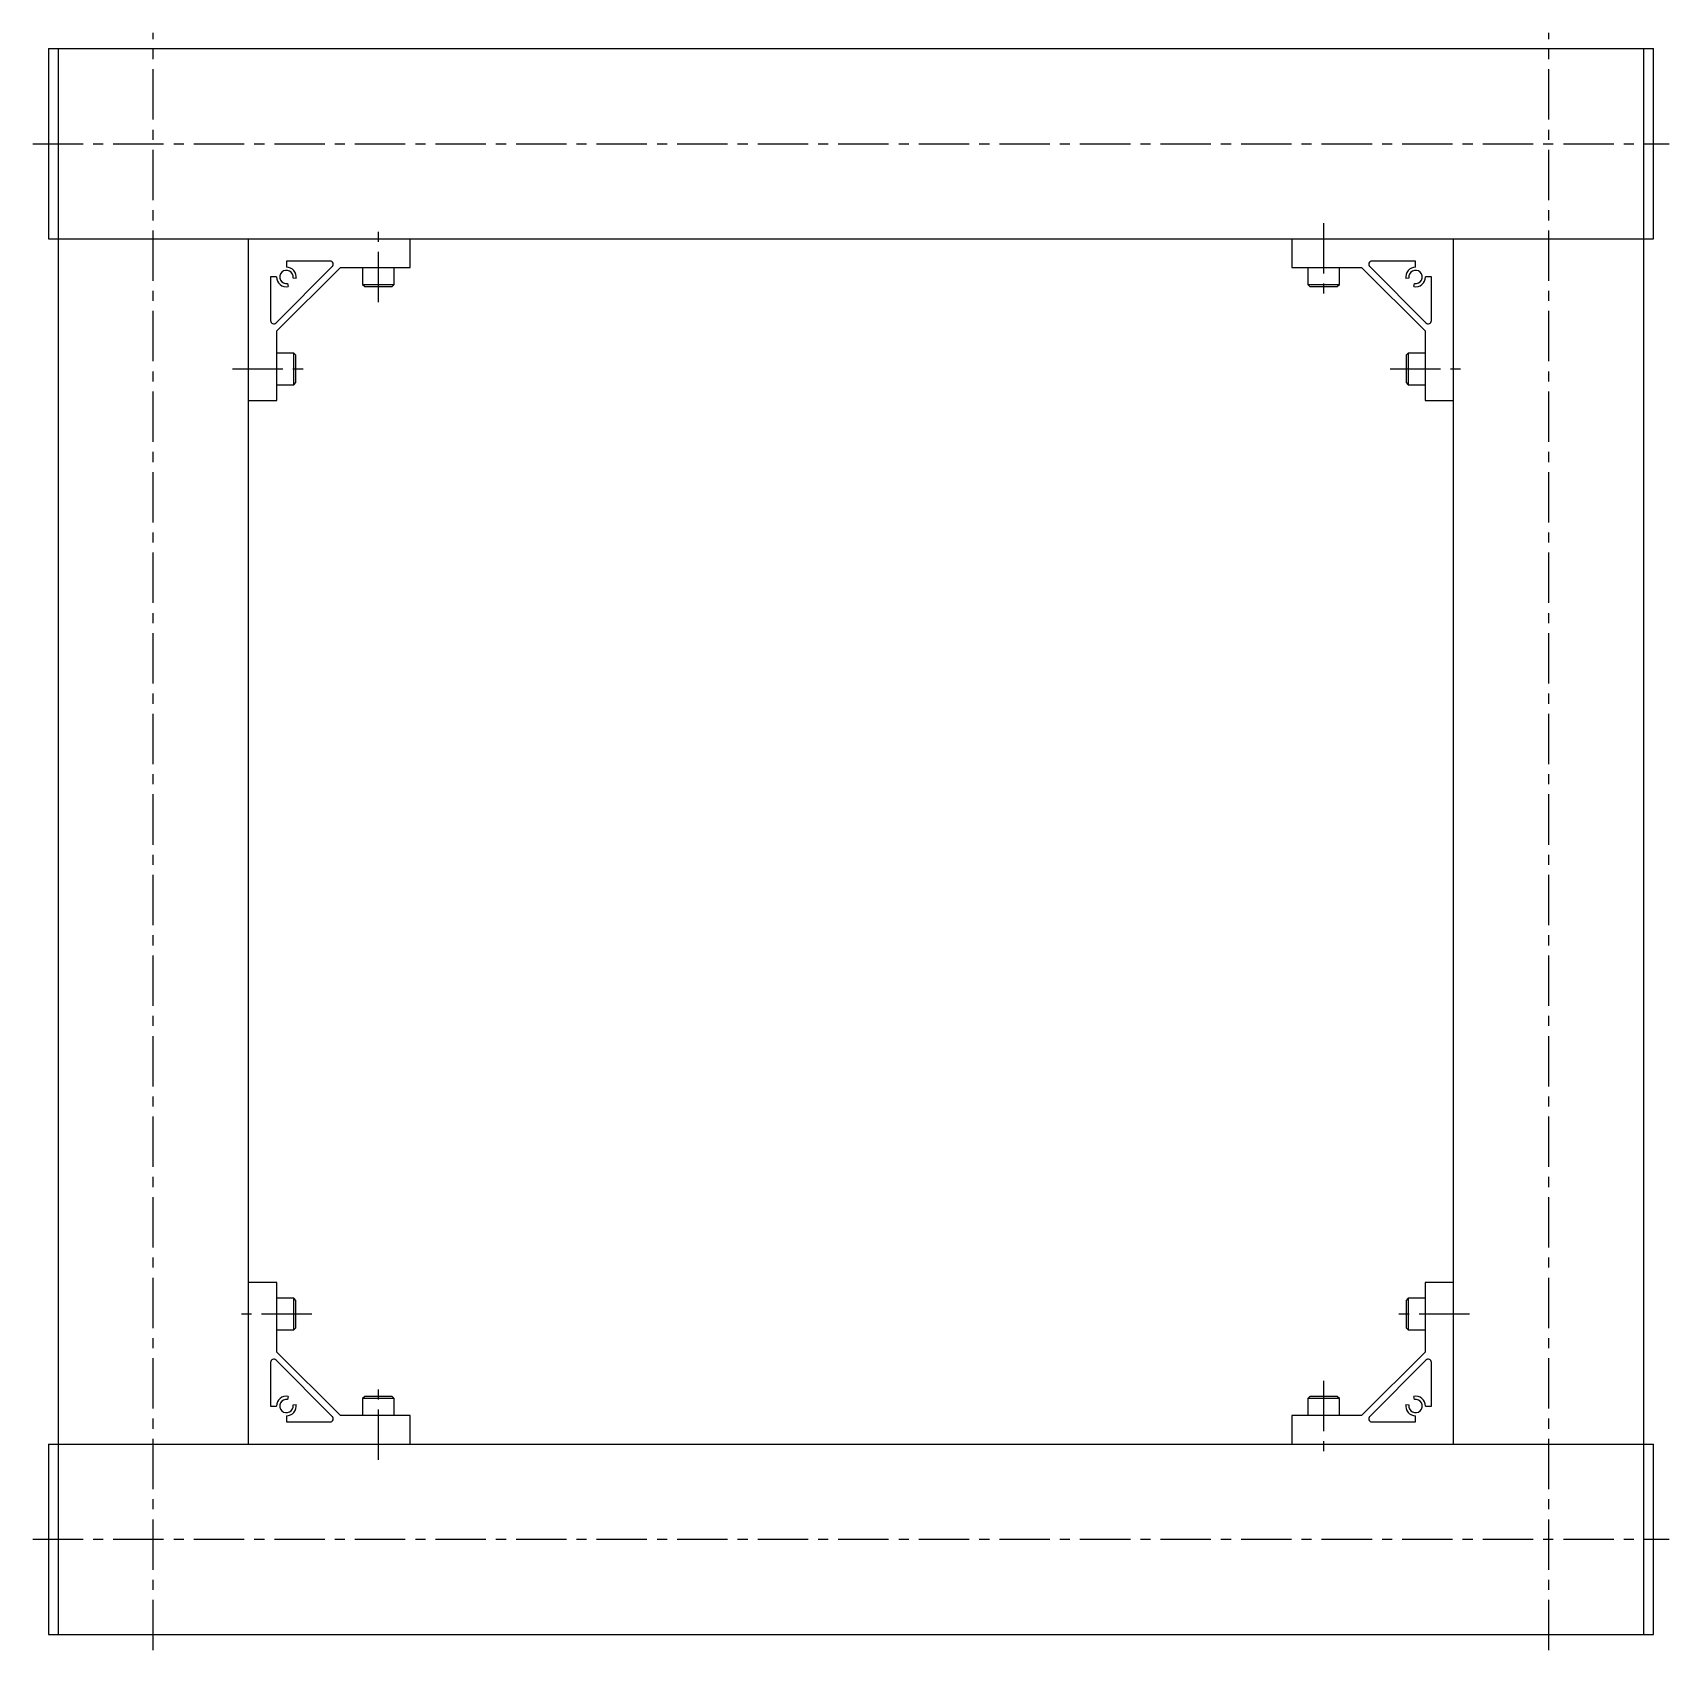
# Model space of a CAD drawing. Extents: x -5 to 1191, y -8 to 1575.
# Drawn here: x -5 to 511, y 1065 to 1575 of the extents above; entities that cross this region are included whole.
import ezdxf

# ---------------------------------------------------------------- set-up
doc = ezdxf.new("R2010")
doc.units = 0
doc.header["$LTSCALE"] = 0.5
doc.linetypes.add('CENTER', pattern=[50.8, 31.75, -6.35, 6.35, -6.35])
doc.layers.add('MSM_CENTER', color=1, linetype='CENTER')
doc.layers.add('MSM_CONTINUOUS', color=7, linetype='CONTINUOUS')

msp = doc.modelspace()

# ---------------------------------------------------------------- linework, layer by layer
at = {"layer": 'MSM_CENTER'}
for p, q in [((33, 1065), (33, 1575)), ((473, 1065), (473, 1575)), ((-5, 1540), (511, 1540)), ((104, 1490), (104, 1515)), ((402, 1515), (402, 1490)), ((58, 1469), (83, 1469)), ((423, 1469), (448, 1469)), ((83, 1171), (58, 1171)), ((448, 1171), (423, 1171)), ((104, 1125), (104, 1150)), ((402, 1150), (402, 1125)), ((-5, 1100), (511, 1100))]:
    msp.add_line(p, q, dxfattribs=at)
at = {"layer": 'MSM_CONTINUOUS'}
for p, q in [((0, 1570), (506, 1570)), ((0, 1570), (0, 1510)), ((3, 1570), (3, 1070)), ((503, 1070), (503, 1570)), ((506, 1510), (506, 1570)), ((0, 1510), (506, 1510)), ((63, 1130), (63, 1510)), ((114, 1501), (114, 1510)), ((392, 1510), (392, 1501)), ((443, 1130), (443, 1510)), ((75, 1503), (75, 1501.1)), ((88.76, 1503), (75, 1503)), ((431, 1503), (417.24, 1503)), ((431, 1501.1), (431, 1503)), ((70, 1498), (70, 1484.24)), ((71.9, 1498), (70, 1498)), ((71.71, 1483.54), (89.46, 1501.29)), ((72, 1481), (92, 1501)), ((78.05, 1497.46), (77.07, 1497.64)), ((92, 1501), (114, 1501)), ((99, 1501), (99, 1495.67)), ((109, 1495.67), (109, 1501)), ((392, 1501), (414, 1501)), ((397, 1501), (397, 1495.67)), ((407, 1495.67), (407, 1501)), ((414, 1501), (434, 1481)), ((416.54, 1501.29), (434.29, 1483.54)), ((428.93, 1497.64), (427.95, 1497.46)), ((436, 1498), (434.1, 1498)), ((436, 1484.24), (436, 1498)), ((75.36, 1495.93), (75.54, 1494.95)), ((99, 1495.67), (99.67, 1495)), ((99, 1495.67), (109, 1495.67)), ((99.67, 1495), (108.33, 1495)), ((108.33, 1495), (109, 1495.67)), ((397, 1495.67), (397.67, 1495)), ((397, 1495.67), (407, 1495.67)), ((397.67, 1495), (406.33, 1495)), ((406.33, 1495), (407, 1495.67)), ((430.46, 1494.95), (430.64, 1495.93)), ((72, 1459), (72, 1481)), ((434, 1481), (434, 1459)), ((77.33, 1474), (72, 1474)), ((78, 1473.33), (77.33, 1474)), ((77.33, 1464), (77.33, 1474)), ((78, 1464.67), (78, 1473.33)), ((428.67, 1474), (428, 1473.33)), ((428, 1473.33), (428, 1464.67)), ((434, 1474), (428.67, 1474)), ((428.67, 1474), (428.67, 1464)), ((72, 1464), (77.33, 1464)), ((77.33, 1464), (78, 1464.67)), ((428, 1464.67), (428.67, 1464)), ((428.67, 1464), (434, 1464)), ((63, 1459), (72, 1459)), ((434, 1459), (443, 1459)), ((72, 1181), (63, 1181)), ((72, 1159), (72, 1181)), ((443, 1181), (434, 1181)), ((434, 1181), (434, 1159)), ((77.33, 1176), (72, 1176)), ((78, 1175.33), (77.33, 1176)), ((77.33, 1166), (77.33, 1176)), ((78, 1166.67), (78, 1175.33)), ((428.67, 1176), (428, 1175.33)), ((428, 1175.33), (428, 1166.67)), ((434, 1176), (428.67, 1176)), ((428.67, 1176), (428.67, 1166)), ((77.33, 1166), (78, 1166.67)), ((428, 1166.67), (428.67, 1166)), ((72, 1166), (77.33, 1166)), ((428.67, 1166), (434, 1166)), ((89.46, 1138.71), (71.71, 1156.46)), ((92, 1139), (72, 1159)), ((434, 1159), (414, 1139)), ((434.29, 1156.46), (416.54, 1138.71)), ((70, 1155.76), (70, 1142)), ((436, 1142), (436, 1155.76)), ((70, 1142), (71.9, 1142)), ((75.54, 1145.05), (75.36, 1144.07)), ((77.07, 1142.36), (78.05, 1142.54)), ((99.67, 1145), (99, 1144.33)), ((99, 1144.33), (99, 1139)), ((109, 1144.33), (99, 1144.33)), ((108.33, 1145), (99.67, 1145)), ((109, 1144.33), (108.33, 1145)), ((109, 1139), (109, 1144.33)), ((397.67, 1145), (397, 1144.33)), ((397, 1144.33), (397, 1139)), ((407, 1144.33), (397, 1144.33)), ((406.33, 1145), (397.67, 1145)), ((407, 1144.33), (406.33, 1145)), ((407, 1139), (407, 1144.33)), ((427.95, 1142.54), (428.93, 1142.36)), ((430.64, 1144.07), (430.46, 1145.05)), ((434.1, 1142), (436, 1142)), ((75, 1138.9), (75, 1137)), ((75, 1137), (88.76, 1137)), ((114, 1139), (92, 1139)), ((114, 1130), (114, 1139)), ((414, 1139), (392, 1139)), ((392, 1139), (392, 1130)), ((417.24, 1137), (431, 1137)), ((431, 1137), (431, 1138.9)), ((0, 1130), (506, 1130)), ((0, 1130), (0, 1070)), ((506, 1070), (506, 1130)), ((0, 1070), (506, 1070))]:
    msp.add_line(p, q, dxfattribs=at)
for centre, radius, start, end in [((88.76, 1502), 1, 315, 90), ((417.24, 1502), 1, 90, 225), ((75, 1498), 3.1, 180, 280), ((75, 1498), 2.1, 350, 280), ((75, 1498), 3.1, 350, 90), ((431, 1498), 3.1, 90, 190), ((431, 1498), 2.1, 260, 190), ((431, 1498), 3.1, 260, 0), ((71, 1484.24), 1, 180, 315), ((435, 1484.24), 1, 225, 0), ((71, 1155.76), 1, 45, 180), ((435, 1155.76), 1, 0, 135), ((75, 1142), 3.1, 80, 180), ((75, 1142), 2.1, 80, 10), ((75, 1142), 3.1, 270, 10), ((431, 1142), 3.1, 170, 270), ((431, 1142), 2.1, 170, 100), ((431, 1142), 3.1, 0, 100), ((88.76, 1138), 1, 270, 45), ((417.24, 1138), 1, 135, 270)]:
    msp.add_arc(centre, radius, start, end, dxfattribs=at)

doc.saveas('drawing.dxf')
